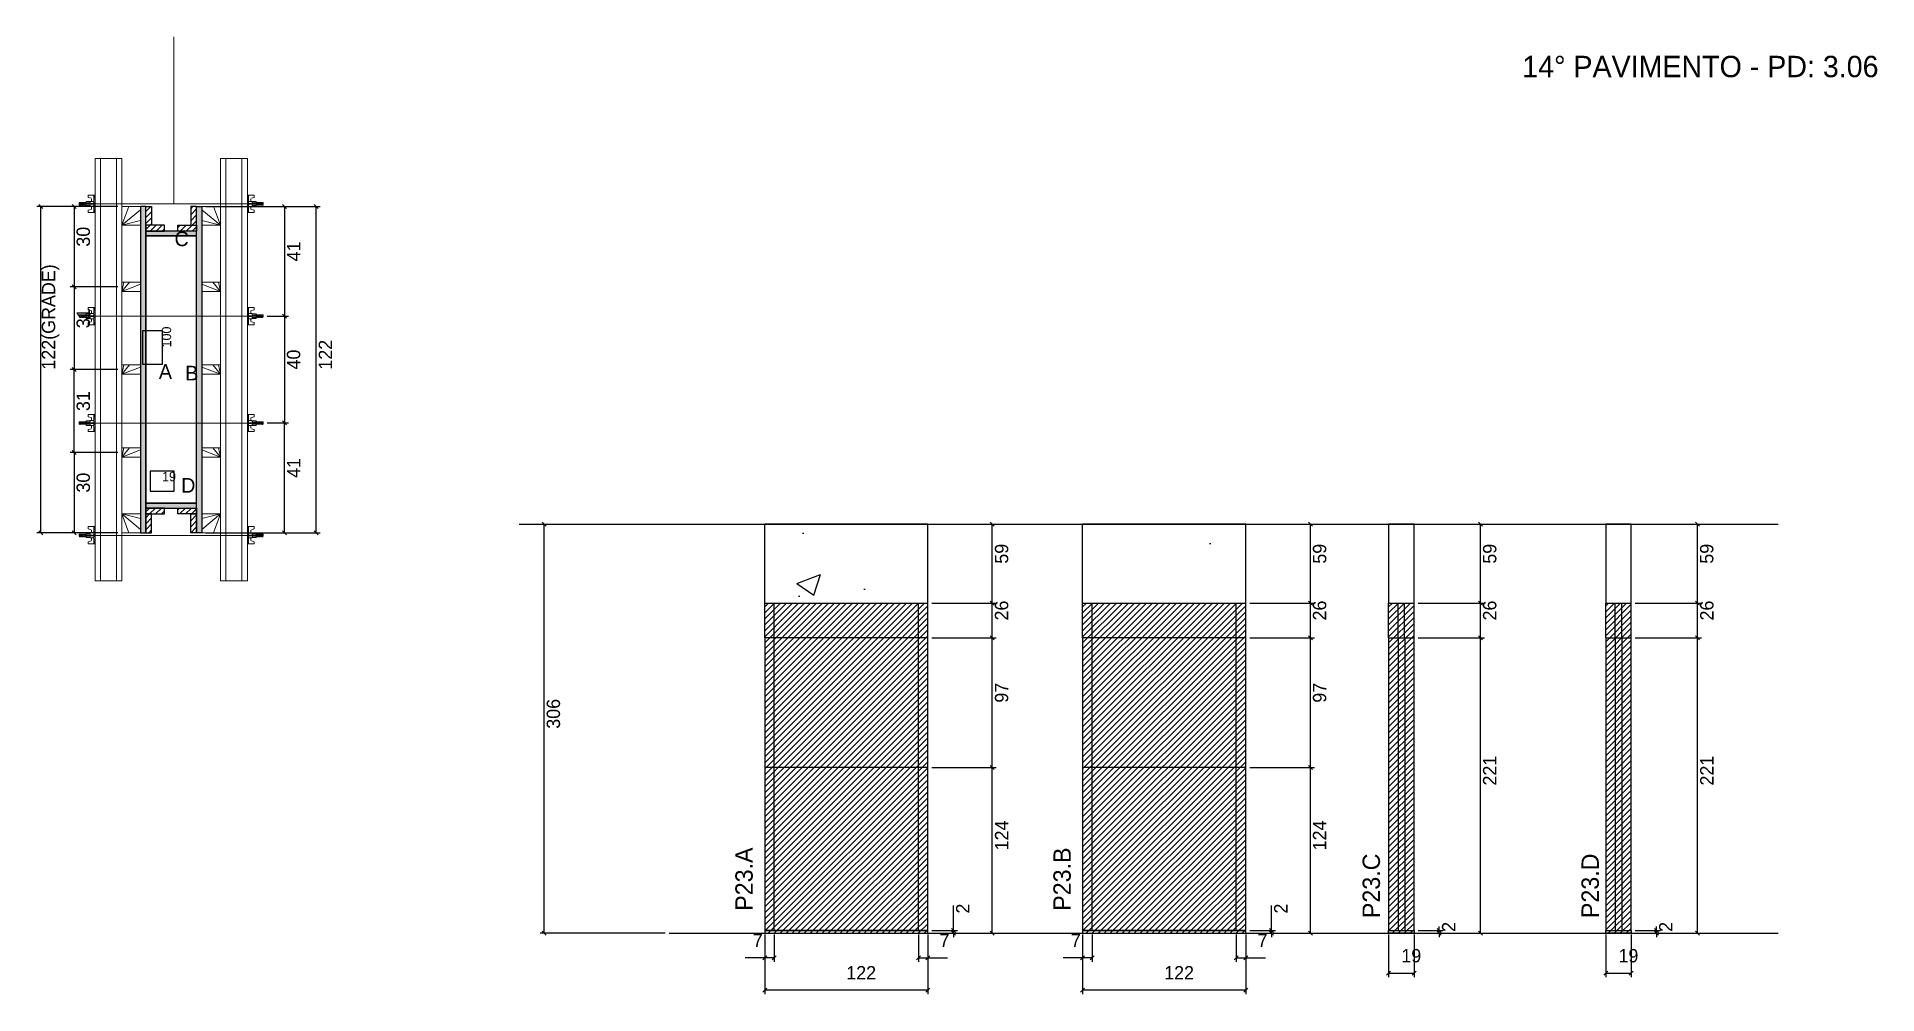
# Model space of a CAD drawing. Header units: metres. Extents: x 2558 to 3935, y 5093 to 5810.
import ezdxf

# ---------------------------------------------------------------- set-up
doc = ezdxf.new("R2010")
doc.units = ezdxf.units.M
for name, color, linetype in [('CHAPA', 7, 'Continuous'), ('COTA', 7, 'Continuous'), ('Hachura', 7, 'Continuous'), ('Madeira', 7, 'Continuous'), ('NIVEL 2° PAV.', 7, 'Continuous'), ('NOMENCLATURA', 7, 'Continuous'), ('Nível', 7, 'Continuous'), ('Painéis', 7, 'Continuous'), ('Perfil Metálico', 7, 'Continuous'), ('SARR_2.2x7', 7, 'Continuous'), ('SARRAFO', 7, 'Continuous'), ('Texto Seção', 7, 'Continuous'), ('TEXTO_GERAL', 7, 'Continuous')]:
    doc.layers.add(name, color=color, linetype=linetype)

msp = doc.modelspace()

# ---------------------------------------------------------------- texts
at = {"layer": 'COTA', "color": 241, "lineweight": 25}
for s, p in [('30', (2597.3, 5652.7)), ('41', (2754.8, 5641.7)), ('122(GRADE)', (2571.3, 5560.7)), ('31', (2597.3, 5591.7)), ('122', (2778.5, 5560.7)), ('40', (2754.7, 5560.8)), ('31', (2597.3, 5529.7)), ('30', (2597.3, 5468.7)), ('41', (2754.8, 5479.7))]:
    msp.add_text(s, height=10, rotation=90, dxfattribs=at).set_placement(p)
at = {"layer": 'COTA', "color": 1, "lineweight": 25}
msp.add_text('100', height=7, rotation=90, dxfattribs=at).set_placement((2658.1, 5577.3))
msp.add_text('19', height=7, dxfattribs=at).set_placement((2651.3, 5477.2))
at = {"layer": 'COTA', "color": 240, "lineweight": 25}
for s, p in [('59', (3284.5, 5415.5)), ('59', (3522.5, 5415.5)), ('59', (3649.8, 5415.5)), ('59', (3812.2, 5415.5)), ('97', (3284.5, 5311.5)), ('97', (3522.5, 5311.5)), ('221', (3649.8, 5249.5)), ('221', (3812.3, 5249.5)), ('124', (3284.6, 5201)), ('124', (3522.5, 5201)), ('2', (3255.5, 5153.7)), ('2', (3493.5, 5153.7)), ('2', (3619.1, 5140)), ('2', (3781.6, 5140))]:
    msp.add_text(s, height=10, rotation=90, dxfattribs=at).set_placement(p)
for s, p in [('7', (3093.4, 5128.6)), ('7', (3233.1, 5128.6)), ('7', (3331.4, 5128.6)), ('7', (3471.1, 5128.6)), ('19', (3578.7, 5117.2)), ('19', (3741.2, 5117.2)), ('122', (3163.3, 5104.4)), ('122', (3401.2, 5104.4))]:
    msp.add_text(s, height=10, dxfattribs=at).set_placement(p)
at = {"layer": 'NIVEL 2° PAV.', "color": 240, "lineweight": 25}
msp.add_text('306', height=10, rotation=90, dxfattribs=at).set_placement((2949.1, 5292))
at = {"layer": 'NOMENCLATURA', "color": 2, "lineweight": 25}
msp.add_text('14° PAVIMENTO - PD: 3.06', height=16, dxfattribs=at).set_placement((3669.2, 5779.5))
at = {"layer": 'Painéis', "color": 240, "lineweight": 25}
for p in [(3284.5, 5373), (3522.5, 5373), (3649.8, 5373), (3812.3, 5373)]:
    msp.add_text('26', height=10, rotation=90, dxfattribs=at).set_placement(p)
at = {"layer": 'Texto Seção', "color": 7, "lineweight": 15}
for s, p in [('P23.A', (3093.3, 5155.8)), ('P23.B', (3331.3, 5155.8)), ('P23.C', (3562.7, 5150.3)), ('P23.D', (3726.5, 5150.3))]:
    msp.add_text(s, height=13, rotation=90, dxfattribs=at).set_placement(p)
at = {"layer": 'TEXTO_GERAL', "color": 7, "lineweight": 25}
for s, p in [('C', (2660.6, 5653.1)), ('A', (2648.9, 5553.8)), ('B', (2668.6, 5552.6)), ('D', (2665.6, 5468.6))]:
    msp.add_text(s, height=11, dxfattribs=at).set_placement(p)

# ---------------------------------------------------------------- hatches: boundary and pattern name
at = {"layer": 'COTA'}
h = msp.add_hatch(dxfattribs=at)
h.set_pattern_fill('AR-CONC')
h.paths.add_polyline_path([(3102.3, 5445), (3102.3, 5386), (3224.3, 5386), (3224.3, 5445), (3102.3, 5445), (3102.3, 5445)])
h = msp.add_hatch(dxfattribs=at)
h.set_pattern_fill('AR-CONC')
h.paths.add_polyline_path([(3340.2, 5445), (3340.2, 5386), (3462.2, 5386), (3462.2, 5445), (3340.2, 5445)])
h = msp.add_hatch(dxfattribs=at)
h.set_pattern_fill('AR-CONC')
h.paths.add_polyline_path([(3588.2, 5386), (3588.2, 5445), (3569.2, 5445), (3569.2, 5386), (3588.2, 5386), (3588.2, 5386)])
h = msp.add_hatch(dxfattribs=at)
h.set_pattern_fill('AR-CONC')
h.paths.add_polyline_path([(3750.7, 5386), (3750.7, 5445), (3731.7, 5445), (3731.7, 5386), (3750.7, 5386), (3750.7, 5386)])
at = {"layer": 'Hachura'}
h = msp.add_hatch(color=7, dxfattribs=at)
h.dxf.hatch_style = 1
h.paths.add_polyline_path([(2639.1, 5682.7), (2635.1, 5682.7), (2635.1, 5438.7), (2639.1, 5438.7), (2639.1, 5682.7)])
h = msp.add_hatch(color=7, dxfattribs=at)
h.dxf.hatch_style = 1
h.paths.add_polyline_path([(2639.1, 5682.7), (2635.1, 5682.7), (2635.1, 5438.7), (2639.1, 5438.7), (2639.1, 5682.7)])
h = msp.add_hatch(dxfattribs=at)
h.set_pattern_fill('ANSI31')
h.paths.add_polyline_path([(2639.1, 5668.7), (2643.5, 5668.7), (2643.5, 5682.7), (2639.1, 5682.7), (2639.1, 5668.7)])
h = msp.add_hatch(dxfattribs=at)
h.set_pattern_fill('ANSI31')
h.paths.add_polyline_path([(2677.1, 5668.7), (2672.7, 5668.7), (2672.7, 5682.7), (2677.1, 5682.7), (2677.1, 5668.7)])
h = msp.add_hatch(color=7, dxfattribs=at)
h.dxf.hatch_style = 1
h.paths.add_polyline_path([(2677.1, 5682.7), (2681.1, 5682.7), (2681.1, 5438.7), (2677.1, 5438.7), (2677.1, 5682.7)])
h = msp.add_hatch(color=7, dxfattribs=at)
h.dxf.hatch_style = 1
h.paths.add_polyline_path([(2677.1, 5682.7), (2681.1, 5682.7), (2681.1, 5438.7), (2677.1, 5438.7), (2677.1, 5682.7)])
h = msp.add_hatch(dxfattribs=at)
h.set_pattern_fill('ANSI31')
h.paths.add_polyline_path([(2639.1, 5664.3), (2639.1, 5668.7), (2653.1, 5668.7), (2653.1, 5664.3), (2639.1, 5664.3)])
h = msp.add_hatch(color=7, dxfattribs=at)
h.dxf.hatch_style = 1
h.paths.add_polyline_path([(2677.1, 5660.7), (2677.1, 5664.3), (2639.1, 5664.3), (2639.1, 5660.7), (2677.1, 5660.7)])
h = msp.add_hatch(color=7, dxfattribs=at)
h.dxf.hatch_style = 1
h.paths.add_polyline_path([(2677.1, 5660.7), (2677.1, 5664.3), (2639.1, 5664.3), (2639.1, 5660.7), (2677.1, 5660.7)])
h = msp.add_hatch(dxfattribs=at)
h.set_pattern_fill('ANSI31')
h.paths.add_polyline_path([(2677.1, 5664.3), (2677.1, 5668.7), (2663.1, 5668.7), (2663.1, 5664.3), (2677.1, 5664.3)])
h = msp.add_hatch(color=7, dxfattribs=at)
h.dxf.hatch_style = 1
h.paths.add_polyline_path([(2677.1, 5457.1), (2677.1, 5460.7), (2639.1, 5460.7), (2639.1, 5457.1), (2677.1, 5457.1)])
h = msp.add_hatch(color=7, dxfattribs=at)
h.dxf.hatch_style = 1
h.paths.add_polyline_path([(2677.1, 5457.1), (2677.1, 5460.7), (2639.1, 5460.7), (2639.1, 5457.1), (2677.1, 5457.1)])
h = msp.add_hatch(dxfattribs=at)
h.set_pattern_fill('ANSI31')
h.paths.add_polyline_path([(2639.1, 5452.7), (2639.1, 5457.1), (2653.1, 5457.1), (2653.1, 5452.7), (2639.1, 5452.7)])
h = msp.add_hatch(dxfattribs=at)
h.set_pattern_fill('ANSI31')
h.paths.add_polyline_path([(2677.1, 5452.7), (2677.1, 5457.1), (2663.1, 5457.1), (2663.1, 5452.7), (2677.1, 5452.7)])
h = msp.add_hatch(dxfattribs=at)
h.set_pattern_fill('ANSI31')
h.paths.add_polyline_path([(2639.1, 5452.7), (2643.5, 5452.7), (2643.5, 5438.7), (2639.1, 5438.7), (2639.1, 5452.7)])
h = msp.add_hatch(dxfattribs=at)
h.set_pattern_fill('ANSI31')
h.paths.add_polyline_path([(2677.1, 5452.7), (2672.7, 5452.7), (2672.7, 5438.7), (2677.1, 5438.7), (2677.1, 5452.7)])
h = msp.add_hatch(dxfattribs=at)
h.set_pattern_fill('ANSI31')
h.paths.add_polyline_path([(3224.3, 5386), (3102.3, 5386), (3102.3, 5139), (3224.3, 5139), (3224.3, 5386)])
h = msp.add_hatch(dxfattribs=at)
h.set_pattern_fill('ANSI31')
h.paths.add_polyline_path([(3462.2, 5386), (3340.2, 5386), (3340.2, 5139), (3462.2, 5139), (3462.2, 5386)])
h = msp.add_hatch(dxfattribs=at)
h.set_pattern_fill('ANSI31')
h.paths.add_polyline_path([(3588.2, 5386), (3569.2, 5386), (3569.2, 5139), (3588.2, 5139), (3588.2, 5386)])
h = msp.add_hatch(dxfattribs=at)
h.set_pattern_fill('ANSI31')
h.paths.add_polyline_path([(3750.7, 5386), (3731.7, 5386), (3731.7, 5139), (3750.7, 5139), (3750.7, 5386)])

# ---------------------------------------------------------------- linework, layer by layer
at = {"layer": 'CHAPA', "color": 1, "lineweight": 25}
for points in [[(2639.1, 5682.7), (2635.1, 5682.7), (2635.1, 5438.7), (2639.1, 5438.7)], [(2639.1, 5682.7), (2635.1, 5682.7), (2635.1, 5438.7), (2639.1, 5438.7)], [(2677.1, 5682.7), (2681.1, 5682.7), (2681.1, 5438.7), (2677.1, 5438.7)], [(2677.1, 5682.7), (2681.1, 5682.7), (2681.1, 5438.7), (2677.1, 5438.7)], [(2677.1, 5660.7), (2677.1, 5664.3), (2639.1, 5664.3), (2639.1, 5660.7)], [(2677.1, 5660.7), (2677.1, 5664.3), (2639.1, 5664.3), (2639.1, 5660.7)], [(2677.1, 5457.1), (2677.1, 5460.7), (2639.1, 5460.7), (2639.1, 5457.1)], [(2677.1, 5457.1), (2677.1, 5460.7), (2639.1, 5460.7), (2639.1, 5457.1)]]:
    msp.add_lwpolyline(points, close=True, dxfattribs=at)
at = {"layer": 'COTA', "color": 241, "lineweight": 25}
for p, q in [((2618.1, 5682.7), (2557.6, 5682.7)), ((2560.6, 5438.7), (2560.6, 5682.7)), ((2618.1, 5682.7), (2582.5, 5682.7)), ((2585.5, 5682.7), (2585.5, 5622.7)), ((2684.1, 5682.7), (2769.5, 5682.7)), ((2718.1, 5682.7), (2745.8, 5682.7)), ((2742.8, 5682.7), (2742.8, 5600.8)), ((2766.5, 5438.7), (2766.5, 5682.7)), ((2618.1, 5622.7), (2582.5, 5622.7)), ((2618.1, 5622.7), (2582.5, 5622.7)), ((2585.5, 5622.7), (2585.5, 5560.7)), ((2729.9, 5600.8), (2745.8, 5600.8)), ((2729.9, 5600.8), (2745.8, 5600.8)), ((2742.8, 5600.8), (2742.8, 5520.8)), ((2618.1, 5560.7), (2582.5, 5560.7)), ((2618.1, 5560.7), (2582.5, 5560.7)), ((2585.5, 5498.7), (2585.5, 5560.7)), ((2729.9, 5520.8), (2745.8, 5520.8)), ((2729.9, 5520.8), (2745.8, 5520.8)), ((2742.8, 5438.7), (2742.8, 5520.8)), ((2618.1, 5498.7), (2582.5, 5498.7)), ((2618.1, 5498.7), (2582.5, 5498.7)), ((2585.5, 5498.7), (2585.5, 5438.7)), ((3102.3, 5386), (3102.3, 5445)), ((3224.3, 5445), (3102.3, 5445)), ((3224.3, 5386), (3224.3, 5445)), ((3462.2, 5445), (3340.2, 5445)), ((3340.2, 5386), (3340.2, 5445)), ((3462.2, 5386), (3462.2, 5445)), ((2618.1, 5438.7), (2557.6, 5438.7)), ((2618.1, 5438.7), (2582.5, 5438.7)), ((2684.1, 5438.7), (2769.5, 5438.7)), ((2718.1, 5438.7), (2745.8, 5438.7))]:
    msp.add_line(p, q, dxfattribs=at)
at = {"layer": 'COTA', "color": 0, "lineweight": 25}
for p, q in [((2562.1, 5681.2), (2559.1, 5684.2)), ((2587, 5681.2), (2584, 5684.2)), ((2744.3, 5681.2), (2741.3, 5684.2)), ((2768, 5681.2), (2765, 5684.2)), ((2584, 5624.2), (2587, 5621.2)), ((2587, 5621.2), (2584, 5624.2)), ((2741.3, 5602.3), (2744.3, 5599.3)), ((2744.3, 5599.3), (2741.3, 5602.3)), ((2584, 5562.2), (2587, 5559.2)), ((2587, 5559.2), (2584, 5562.2)), ((2744.3, 5519.3), (2741.3, 5522.3)), ((2741.3, 5522.3), (2744.3, 5519.3)), ((2587, 5497.2), (2584, 5500.2)), ((2584, 5500.2), (2587, 5497.2)), ((2559.1, 5440.2), (2562.1, 5437.2)), ((2584, 5440.2), (2587, 5437.2)), ((2741.3, 5440.2), (2744.3, 5437.2)), ((2765, 5440.2), (2768, 5437.2)), ((3274.1, 5443.5), (3271.1, 5446.5)), ((3512.1, 5443.5), (3509.1, 5446.5)), ((3639.4, 5443.5), (3636.4, 5446.5)), ((3801.9, 5443.5), (3798.9, 5446.5)), ((3271.1, 5387.5), (3274.1, 5384.5)), ((3509.1, 5387.5), (3512.1, 5384.5)), ((3636.4, 5387.5), (3639.4, 5384.5)), ((3798.9, 5387.5), (3801.9, 5384.5)), ((3274.1, 5358.5), (3271.1, 5361.5)), ((3512.1, 5358.5), (3509.1, 5361.5)), ((3639.4, 5358.5), (3636.4, 5361.5)), ((3801.9, 5358.5), (3798.9, 5361.5)), ((3274.1, 5261.5), (3271.1, 5264.5)), ((3271.1, 5264.5), (3274.1, 5261.5)), ((3512.1, 5261.5), (3509.1, 5264.5)), ((3509.1, 5264.5), (3512.1, 5261.5)), ((3242, 5142.5), (3245, 5139.5)), ((3245, 5137.5), (3242, 5140.5)), ((3271.1, 5140.5), (3274.1, 5137.5)), ((3480, 5142.5), (3483, 5139.5)), ((3483, 5137.5), (3480, 5140.5)), ((3509.1, 5140.5), (3512.1, 5137.5)), ((3605.6, 5142.5), (3608.6, 5139.5)), ((3608.6, 5137.5), (3605.6, 5140.5)), ((3636.4, 5140.5), (3639.4, 5137.5)), ((3768.1, 5142.5), (3771.1, 5139.5)), ((3771.1, 5137.5), (3768.1, 5140.5)), ((3798.9, 5140.5), (3801.9, 5137.5)), ((3103.8, 5122), (3100.8, 5119)), ((3107.8, 5119), (3110.8, 5122)), ((3218.8, 5122), (3215.8, 5119)), ((3222.8, 5119), (3225.8, 5122)), ((3341.7, 5122), (3338.7, 5119)), ((3345.7, 5119), (3348.7, 5122)), ((3456.7, 5122), (3453.7, 5119)), ((3460.7, 5119), (3463.7, 5122)), ((3570.7, 5110.6), (3567.7, 5107.6)), ((3586.7, 5107.6), (3589.7, 5110.6)), ((3733.2, 5110.6), (3730.2, 5107.6)), ((3749.2, 5107.6), (3752.2, 5110.6)), ((3103.8, 5097.9), (3100.8, 5094.9)), ((3222.8, 5094.9), (3225.8, 5097.9)), ((3341.7, 5097.9), (3338.7, 5094.9)), ((3460.7, 5094.9), (3463.7, 5097.9))]:
    msp.add_line(p, q, dxfattribs=at)
at = {"layer": 'COTA', "color": 180, "lineweight": 25}
for p, q in [((2651.6, 5589.8), (2636.6, 5589.8)), ((2636.6, 5589.8), (2636.6, 5564.8)), ((2651.6, 5564.8), (2651.6, 5589.8)), ((2636.6, 5564.8), (2651.6, 5564.8)), ((2660.3, 5484.7), (2642.3, 5484.7)), ((2642.3, 5484.7), (2642.3, 5469.7)), ((2660.3, 5469.7), (2660.3, 5484.7)), ((2642.3, 5469.7), (2660.3, 5469.7))]:
    msp.add_line(p, q, dxfattribs=at)
at = {"layer": 'COTA', "color": 4, "lineweight": 25}
for p, q in [((3227.3, 5445), (3275.6, 5445)), ((3272.6, 5386), (3272.6, 5445)), ((3465.2, 5445), (3513.6, 5445)), ((3510.6, 5386), (3510.6, 5445)), ((3591.2, 5445), (3640.9, 5445)), ((3637.9, 5386), (3637.9, 5445)), ((3753.7, 5445), (3803.4, 5445)), ((3800.4, 5386), (3800.4, 5445)), ((3227.3, 5386), (3275.6, 5386)), ((3465.2, 5386), (3513.6, 5386)), ((3591.2, 5386), (3640.9, 5386)), ((3753.7, 5386), (3803.4, 5386)), ((3227.3, 5360), (3275.6, 5360)), ((3272.6, 5263), (3272.6, 5360)), ((3465.2, 5360), (3513.6, 5360)), ((3510.6, 5263), (3510.6, 5360)), ((3591.2, 5360), (3640.9, 5360)), ((3637.9, 5139), (3637.9, 5360)), ((3753.7, 5360), (3803.4, 5360)), ((3800.4, 5139), (3800.4, 5360)), ((3227.3, 5263), (3275.6, 5263)), ((3265.1, 5263), (3275.6, 5263)), ((3272.6, 5139), (3272.6, 5263)), ((3465.2, 5263), (3513.6, 5263)), ((3503.1, 5263), (3513.6, 5263)), ((3510.6, 5139), (3510.6, 5263)), ((3243.5, 5141), (3243.5, 5159.8)), ((3481.5, 5141), (3481.5, 5159.8)), ((3102.3, 5138), (3102.3, 5093.4)), ((3109.3, 5138), (3109.3, 5117.5)), ((3217.3, 5138), (3217.3, 5117.5)), ((3224.3, 5138), (3224.3, 5093.4)), ((3227.3, 5141), (3246.5, 5141)), ((3227.3, 5139), (3246.5, 5139)), ((3227.3, 5139), (3275.6, 5139)), ((3243.5, 5139), (3243.5, 5141)), ((3243.5, 5139), (3243.5, 5136)), ((3340.2, 5138), (3340.2, 5093.4)), ((3347.2, 5138), (3347.2, 5117.5)), ((3455.2, 5138), (3455.2, 5117.5)), ((3462.2, 5138), (3462.2, 5093.4)), ((3465.2, 5141), (3484.5, 5141)), ((3465.2, 5139), (3484.5, 5139)), ((3465.2, 5139), (3513.6, 5139)), ((3481.5, 5139), (3481.5, 5141)), ((3481.5, 5139), (3481.5, 5136)), ((3569.2, 5138), (3569.2, 5106.1)), ((3588.2, 5138), (3588.2, 5106.1)), ((3591.2, 5141), (3610.1, 5141)), ((3591.2, 5139), (3610.1, 5139)), ((3591.2, 5139), (3640.9, 5139)), ((3607.1, 5141), (3607.1, 5144)), ((3607.1, 5139), (3607.1, 5141)), ((3607.1, 5139), (3607.1, 5136)), ((3731.7, 5138), (3731.7, 5106.1)), ((3750.7, 5138), (3750.7, 5106.1)), ((3753.7, 5141), (3772.6, 5141)), ((3753.7, 5139), (3772.6, 5139)), ((3753.7, 5139), (3803.4, 5139)), ((3769.6, 5141), (3769.6, 5144)), ((3769.6, 5139), (3769.6, 5141)), ((3769.6, 5139), (3769.6, 5136)), ((3102.3, 5136), (3102.3, 5117.5)), ((3224.3, 5136), (3224.3, 5117.5)), ((3340.2, 5136), (3340.2, 5117.5)), ((3462.2, 5136), (3462.2, 5117.5)), ((3102.3, 5120.5), (3087.6, 5120.5)), ((3109.3, 5120.5), (3102.3, 5120.5)), ((3217.3, 5120.5), (3224.3, 5120.5)), ((3224.3, 5120.5), (3239, 5120.5)), ((3340.2, 5120.5), (3325.5, 5120.5)), ((3347.2, 5120.5), (3340.2, 5120.5)), ((3455.2, 5120.5), (3462.2, 5120.5)), ((3462.2, 5120.5), (3477, 5120.5)), ((3224.3, 5096.4), (3102.3, 5096.4)), ((3462.2, 5096.4), (3340.2, 5096.4)), ((3569.2, 5109.1), (3588.2, 5109.1)), ((3731.7, 5109.1), (3750.7, 5109.1))]:
    msp.add_line(p, q, dxfattribs=at)
at = {"layer": 'COTA', "color": 241, "lineweight": 25}
for points in [[(3588.2, 5386), (3588.2, 5445), (3569.2, 5445), (3569.2, 5386)], [(3750.7, 5386), (3750.7, 5445), (3731.7, 5445), (3731.7, 5386)]]:
    msp.add_lwpolyline(points, dxfattribs=at)
at = {"layer": 'Hachura', "color": 0, "lineweight": 9}
for p, q in [((2601.1, 5691.2), (2596, 5691.2)), ((2596, 5691.2), (2596, 5689.5)), ((2596, 5689.5), (2598.2, 5688.9)), ((2598.4, 5688.6), (2598.4, 5686.6)), ((2600.2, 5691.2), (2600.2, 5678.3)), ((2600.2, 5691.2), (2600.2, 5686)), ((2600.2, 5691), (2601.1, 5691)), ((2600.2, 5690.8), (2601.1, 5690.8)), ((2600.2, 5690.5), (2601.1, 5690.5)), ((2600.2, 5690), (2601.1, 5690)), ((2600.2, 5689.2), (2601.1, 5689.2)), ((2601.1, 5678.3), (2601.1, 5691.2)), ((2715.1, 5678.3), (2715.1, 5691.2)), ((2715.1, 5691.2), (2720.2, 5691.2)), ((2716, 5691), (2715.1, 5691)), ((2716, 5690.8), (2715.1, 5690.8)), ((2716, 5690.5), (2715.1, 5690.5)), ((2716, 5690), (2715.1, 5690)), ((2716, 5689.2), (2715.1, 5689.2)), ((2716, 5691.2), (2716, 5678.3)), ((2716, 5691.2), (2716, 5686)), ((2717.8, 5688.6), (2717.8, 5686.6)), ((2720.3, 5689.5), (2718.1, 5688.9)), ((2720.3, 5691.2), (2720.3, 5689.5)), ((2589.6, 5685.7), (2589.3, 5685.4)), ((2589.3, 5685.4), (2589.3, 5684.1)), ((2589.6, 5683.8), (2589.3, 5684.1)), ((2590, 5685.7), (2589.6, 5685.7)), ((2589.6, 5683.8), (2589.6, 5685.7)), ((2590.3, 5683.8), (2589.6, 5685.1)), ((2590.2, 5683.7), (2589.6, 5684.8)), ((2589.6, 5684.3), (2590, 5683.7)), ((2589.6, 5684.1), (2589.8, 5683.8)), ((2590, 5685.8), (2591.1, 5683.7)), ((2590, 5685.7), (2590.9, 5683.8)), ((2590, 5685.7), (2590.9, 5683.8)), ((2591.4, 5683.7), (2590.3, 5685.9)), ((2590.3, 5683.8), (2590.9, 5683.8)), ((2591.1, 5685.7), (2590.5, 5685.7)), ((2591.4, 5683.8), (2590.5, 5685.7)), ((2591.1, 5685.7), (2592.1, 5683.8)), ((2591.2, 5685.8), (2592.3, 5683.7)), ((2592.5, 5683.7), (2591.4, 5685.9)), ((2592.1, 5683.8), (2591.4, 5683.8)), ((2592.3, 5685.7), (2591.6, 5685.7)), ((2592.6, 5683.8), (2591.6, 5685.7)), ((2591.8, 5685.7), (2591.6, 5685.7)), ((2592.3, 5685.7), (2593.2, 5683.8)), ((2592.4, 5685.8), (2593.5, 5683.7)), ((2593.7, 5683.7), (2592.6, 5685.9)), ((2592.8, 5683.8), (2592.6, 5683.8)), ((2593.4, 5685.7), (2592.8, 5685.7)), ((2593.8, 5683.8), (2592.8, 5685.7)), ((2592.8, 5683.8), (2593.2, 5683.8)), ((2593.4, 5685.7), (2594.4, 5683.8)), ((2594.4, 5684.6), (2593.8, 5685.9)), ((2593.8, 5683.8), (2594.4, 5683.8)), ((2594.4, 5684.8), (2594, 5685.7)), ((2594.4, 5685.7), (2594, 5685.7)), ((2594.4, 5683), (2594.4, 5686.4)), ((2594.4, 5686.4), (2597.6, 5686.4)), ((2594.4, 5685.4), (2597.6, 5685.4)), ((2594.4, 5683.8), (2597.6, 5683.8)), ((2597.6, 5683), (2594.4, 5683)), ((2594.5, 5683), (2594.5, 5686.4)), ((2596, 5679.9), (2598.2, 5680.5)), ((2596, 5678.3), (2596, 5679.9)), ((2600.2, 5678.3), (2596, 5678.3)), ((2597.6, 5686.6), (2597.6, 5682.8)), ((2600.2, 5686.6), (2597.6, 5686.6)), ((2597.6, 5682.8), (2597.6, 5683)), ((2597.6, 5682.8), (2597.6, 5683)), ((2597.6, 5682.8), (2600.2, 5682.8)), ((2600.2, 5685), (2598.2, 5685)), ((2598.2, 5684.5), (2600.2, 5684.5)), ((2598.4, 5680.8), (2598.4, 5682.8)), ((2600.2, 5687.8), (2601.1, 5687.8)), ((2600.2, 5684.7), (2600.2, 5686.6)), ((2600.2, 5686), (2600.2, 5685.4)), ((2600.2, 5684.7), (2601.1, 5684.7)), ((2600.2, 5681.7), (2601.1, 5681.7)), ((2600.2, 5680.3), (2601.1, 5680.3)), ((2600.2, 5679.4), (2601.1, 5679.4)), ((2600.2, 5679), (2601.1, 5679)), ((2600.2, 5678.6), (2601.1, 5678.6)), ((2600.2, 5678.4), (2601.1, 5678.4)), ((2600.2, 5678.3), (2601.1, 5678.3)), ((2600.5, 5685.7), (2600.3, 5685.7)), ((2600.3, 5683.7), (2600.8, 5683.7)), ((2601, 5685.7), (2600.5, 5685.7)), ((2601.1, 5679.2), (2601.1, 5687)), ((2716, 5687.8), (2715.1, 5687.8)), ((2715.1, 5679.2), (2715.1, 5687)), ((2716, 5684.7), (2715.1, 5684.7)), ((2716, 5681.7), (2715.1, 5681.7)), ((2716, 5680.3), (2715.1, 5680.3)), ((2716, 5679.4), (2715.1, 5679.4)), ((2716, 5679), (2715.1, 5679)), ((2716, 5678.6), (2715.1, 5678.6)), ((2716, 5678.4), (2715.1, 5678.4)), ((2716, 5678.3), (2715.1, 5678.3)), ((2715.3, 5685.7), (2715.7, 5685.7)), ((2715.9, 5683.7), (2715.5, 5683.7)), ((2715.7, 5685.7), (2715.9, 5685.7)), ((2716, 5684.7), (2716, 5686.6)), ((2716, 5686.6), (2718.6, 5686.6)), ((2716, 5686), (2716, 5685.4)), ((2716, 5685), (2718, 5685)), ((2718, 5684.5), (2716, 5684.5)), ((2718.6, 5682.8), (2716, 5682.8)), ((2716, 5678.3), (2720.3, 5678.3)), ((2717.8, 5680.8), (2717.8, 5682.8)), ((2720.3, 5679.9), (2718.1, 5680.5)), ((2718.6, 5686.6), (2718.6, 5682.8)), ((2721.8, 5686.4), (2718.6, 5686.4)), ((2721.8, 5685.4), (2718.6, 5685.4)), ((2721.8, 5683.8), (2718.6, 5683.8)), ((2718.6, 5683), (2721.8, 5683)), ((2718.6, 5682.8), (2718.6, 5683)), ((2718.6, 5682.8), (2718.6, 5683)), ((2720.3, 5678.3), (2720.3, 5679.9)), ((2721.8, 5683), (2721.8, 5686.4)), ((2721.8, 5683), (2721.8, 5686.4)), ((2721.8, 5684.6), (2722.5, 5685.9)), ((2722.8, 5685.7), (2721.8, 5683.8)), ((2721.8, 5684.8), (2722.3, 5685.7)), ((2721.8, 5685.7), (2722.3, 5685.7)), ((2722.5, 5683.8), (2721.8, 5683.8)), ((2722.5, 5683.7), (2723.6, 5685.9)), ((2722.5, 5683.8), (2723.4, 5685.7)), ((2723.9, 5685.8), (2722.8, 5683.7)), ((2722.8, 5685.7), (2723.4, 5685.7)), ((2723.9, 5685.7), (2723, 5683.8)), ((2723.4, 5683.8), (2723, 5683.8)), ((2723.4, 5683.8), (2723.6, 5683.8)), ((2723.6, 5683.8), (2724.6, 5685.7)), ((2723.7, 5683.7), (2724.8, 5685.9)), ((2725, 5685.8), (2723.9, 5683.7)), ((2723.9, 5685.7), (2724.6, 5685.7)), ((2725.1, 5685.7), (2724.1, 5683.8)), ((2724.1, 5683.8), (2724.8, 5683.8)), ((2724.4, 5685.7), (2724.6, 5685.7)), ((2724.8, 5683.8), (2725.8, 5685.7)), ((2724.9, 5683.7), (2725.9, 5685.9)), ((2726.2, 5685.8), (2725.1, 5683.7)), ((2725.1, 5685.7), (2725.8, 5685.7)), ((2726.3, 5685.7), (2725.3, 5683.8)), ((2726.3, 5685.7), (2725.3, 5683.8)), ((2725.9, 5683.8), (2725.3, 5683.8)), ((2725.9, 5683.8), (2726.6, 5685.1)), ((2726, 5683.7), (2726.6, 5684.8)), ((2726.3, 5685.7), (2726.6, 5685.7)), ((2726.6, 5684.3), (2726.3, 5683.7)), ((2726.6, 5684.1), (2726.5, 5683.8)), ((2726.6, 5685.7), (2726.9, 5685.4)), ((2726.6, 5683.8), (2726.6, 5685.7)), ((2726.6, 5683.8), (2726.9, 5684.1)), ((2726.9, 5685.4), (2726.9, 5684.1)), ((2601.1, 5607.2), (2596, 5607.2)), ((2596, 5607.2), (2596, 5605.5)), ((2596, 5605.5), (2598.2, 5604.9)), ((2600.2, 5607.2), (2600.2, 5594.3)), ((2600.2, 5607.2), (2600.2, 5602)), ((2600.2, 5607), (2601.1, 5607)), ((2600.2, 5606.8), (2601.1, 5606.8)), ((2600.2, 5606.5), (2601.1, 5606.5)), ((2600.2, 5606), (2601.1, 5606)), ((2601.1, 5594.3), (2601.1, 5607.2)), ((2715.1, 5594.3), (2715.1, 5607.2)), ((2715.1, 5607.2), (2720.2, 5607.2)), ((2716, 5607), (2715.1, 5607)), ((2716, 5606.8), (2715.1, 5606.8)), ((2716, 5606.5), (2715.1, 5606.5)), ((2716, 5606), (2715.1, 5606)), ((2716, 5607.2), (2716, 5594.3)), ((2716, 5607.2), (2716, 5602)), ((2720.3, 5605.5), (2718.1, 5604.9)), ((2720.3, 5607.2), (2720.3, 5605.5)), ((2589.6, 5601.7), (2589.3, 5601.4)), ((2589.3, 5601.4), (2589.3, 5600.1)), ((2589.6, 5599.8), (2589.3, 5600.1)), ((2590, 5601.7), (2589.6, 5601.7)), ((2589.6, 5599.8), (2589.6, 5601.7)), ((2590.3, 5599.8), (2589.6, 5601.1)), ((2590.2, 5599.7), (2589.6, 5600.8)), ((2589.6, 5600.3), (2590, 5599.7)), ((2589.6, 5600.1), (2589.8, 5599.8)), ((2590, 5601.8), (2591.1, 5599.7)), ((2590, 5601.7), (2590.9, 5599.8)), ((2590, 5601.7), (2590.9, 5599.8)), ((2591.4, 5599.7), (2590.3, 5601.9)), ((2590.3, 5599.8), (2590.9, 5599.8)), ((2591.1, 5601.7), (2590.5, 5601.7)), ((2591.4, 5599.8), (2590.5, 5601.7)), ((2591.1, 5601.7), (2592.1, 5599.8)), ((2591.2, 5601.8), (2592.3, 5599.7)), ((2592.5, 5599.7), (2591.4, 5601.9)), ((2592.1, 5599.8), (2591.4, 5599.8)), ((2592.3, 5601.7), (2591.6, 5601.7)), ((2592.6, 5599.8), (2591.6, 5601.7)), ((2591.8, 5601.7), (2591.6, 5601.7)), ((2592.3, 5601.7), (2593.2, 5599.8)), ((2592.4, 5601.8), (2593.5, 5599.7)), ((2593.7, 5599.7), (2592.6, 5601.9)), ((2592.8, 5599.8), (2592.6, 5599.8)), ((2593.4, 5601.7), (2592.8, 5601.7)), ((2593.8, 5599.8), (2592.8, 5601.7)), ((2592.8, 5599.8), (2593.2, 5599.8)), ((2593.4, 5601.7), (2594.4, 5599.8)), ((2594.4, 5600.6), (2593.8, 5601.9)), ((2593.8, 5599.8), (2594.4, 5599.8)), ((2594.4, 5600.8), (2594, 5601.7)), ((2594.4, 5601.7), (2594, 5601.7)), ((2594.4, 5599), (2594.4, 5602.4)), ((2594.4, 5602.4), (2597.6, 5602.4)), ((2594.4, 5601.4), (2597.6, 5601.4)), ((2594.4, 5599.8), (2597.6, 5599.8)), ((2597.6, 5599), (2594.4, 5599)), ((2594.5, 5599), (2594.5, 5602.4)), ((2596, 5595.9), (2598.2, 5596.5)), ((2596, 5594.3), (2596, 5595.9)), ((2600.2, 5594.3), (2596, 5594.3)), ((2597.6, 5602.6), (2597.6, 5598.8)), ((2600.2, 5602.6), (2597.6, 5602.6)), ((2597.6, 5598.8), (2597.6, 5599)), ((2597.6, 5598.8), (2597.6, 5599)), ((2597.6, 5598.8), (2600.2, 5598.8)), ((2600.2, 5601), (2598.2, 5601)), ((2598.2, 5600.5), (2600.2, 5600.5)), ((2598.4, 5604.6), (2598.4, 5602.6)), ((2598.4, 5596.8), (2598.4, 5598.8)), ((2600.2, 5605.2), (2601.1, 5605.2)), ((2600.2, 5603.8), (2601.1, 5603.8)), ((2600.2, 5600.7), (2600.2, 5602.6)), ((2600.2, 5602), (2600.2, 5601.4)), ((2600.2, 5600.7), (2601.1, 5600.7)), ((2600.2, 5597.7), (2601.1, 5597.7)), ((2600.2, 5596.3), (2601.1, 5596.3)), ((2600.2, 5595.4), (2601.1, 5595.4)), ((2600.2, 5595), (2601.1, 5595)), ((2600.2, 5594.6), (2601.1, 5594.6)), ((2600.2, 5594.4), (2601.1, 5594.4)), ((2600.2, 5594.3), (2601.1, 5594.3)), ((2600.5, 5601.7), (2600.3, 5601.7)), ((2600.3, 5599.7), (2600.8, 5599.7)), ((2601, 5601.7), (2600.5, 5601.7)), ((2601.1, 5595.2), (2601.1, 5603)), ((2716, 5605.2), (2715.1, 5605.2)), ((2716, 5603.8), (2715.1, 5603.8)), ((2715.1, 5595.2), (2715.1, 5603)), ((2716, 5600.7), (2715.1, 5600.7)), ((2716, 5597.7), (2715.1, 5597.7)), ((2716, 5596.3), (2715.1, 5596.3)), ((2716, 5595.4), (2715.1, 5595.4)), ((2716, 5595), (2715.1, 5595)), ((2716, 5594.6), (2715.1, 5594.6)), ((2716, 5594.4), (2715.1, 5594.4)), ((2716, 5594.3), (2715.1, 5594.3)), ((2715.3, 5601.7), (2715.7, 5601.7)), ((2715.9, 5599.7), (2715.5, 5599.7)), ((2715.7, 5601.7), (2715.9, 5601.7)), ((2716, 5600.7), (2716, 5602.6)), ((2716, 5602.6), (2718.6, 5602.6)), ((2716, 5602), (2716, 5601.4)), ((2716, 5601), (2718, 5601)), ((2718, 5600.5), (2716, 5600.5)), ((2718.6, 5598.8), (2716, 5598.8)), ((2716, 5594.3), (2720.3, 5594.3)), ((2717.8, 5604.6), (2717.8, 5602.6)), ((2717.8, 5596.8), (2717.8, 5598.8)), ((2720.3, 5595.9), (2718.1, 5596.5)), ((2718.6, 5602.6), (2718.6, 5598.8)), ((2721.8, 5602.4), (2718.6, 5602.4)), ((2721.8, 5601.4), (2718.6, 5601.4)), ((2721.8, 5599.8), (2718.6, 5599.8)), ((2718.6, 5599), (2721.8, 5599)), ((2718.6, 5598.8), (2718.6, 5599)), ((2718.6, 5598.8), (2718.6, 5599)), ((2720.3, 5594.3), (2720.3, 5595.9)), ((2721.8, 5599), (2721.8, 5602.4)), ((2721.8, 5599), (2721.8, 5602.4)), ((2721.8, 5600.6), (2722.5, 5601.9)), ((2722.8, 5601.7), (2721.8, 5599.8)), ((2721.8, 5600.8), (2722.3, 5601.7)), ((2721.8, 5601.7), (2722.3, 5601.7)), ((2722.5, 5599.8), (2721.8, 5599.8)), ((2722.5, 5599.7), (2723.6, 5601.9)), ((2722.5, 5599.8), (2723.4, 5601.7)), ((2723.9, 5601.8), (2722.8, 5599.7)), ((2722.8, 5601.7), (2723.4, 5601.7)), ((2723.9, 5601.7), (2723, 5599.8)), ((2723.4, 5599.8), (2723, 5599.8)), ((2723.4, 5599.8), (2723.6, 5599.8)), ((2723.6, 5599.8), (2724.6, 5601.7)), ((2723.7, 5599.7), (2724.8, 5601.9)), ((2725, 5601.8), (2723.9, 5599.7)), ((2723.9, 5601.7), (2724.6, 5601.7)), ((2725.1, 5601.7), (2724.1, 5599.8)), ((2724.1, 5599.8), (2724.8, 5599.8)), ((2724.4, 5601.7), (2724.6, 5601.7)), ((2724.8, 5599.8), (2725.8, 5601.7)), ((2724.9, 5599.7), (2725.9, 5601.9)), ((2726.2, 5601.8), (2725.1, 5599.7)), ((2725.1, 5601.7), (2725.8, 5601.7)), ((2726.3, 5601.7), (2725.3, 5599.8)), ((2726.3, 5601.7), (2725.3, 5599.8)), ((2725.9, 5599.8), (2725.3, 5599.8)), ((2725.9, 5599.8), (2726.6, 5601.1)), ((2726, 5599.7), (2726.6, 5600.8)), ((2726.3, 5601.7), (2726.6, 5601.7)), ((2726.6, 5600.3), (2726.3, 5599.7)), ((2726.6, 5600.1), (2726.5, 5599.8)), ((2726.6, 5601.7), (2726.9, 5601.4)), ((2726.6, 5599.8), (2726.6, 5601.7)), ((2726.6, 5599.8), (2726.9, 5600.1)), ((2726.9, 5601.4), (2726.9, 5600.1)), ((2601.1, 5527.2), (2596, 5527.2)), ((2596, 5527.2), (2596, 5525.5)), ((2596, 5525.5), (2598.2, 5524.9)), ((2598.4, 5524.6), (2598.4, 5522.6)), ((2600.2, 5527.2), (2600.2, 5514.3)), ((2600.2, 5527.2), (2600.2, 5522)), ((2600.2, 5527), (2601.1, 5527)), ((2600.2, 5526.8), (2601.1, 5526.8)), ((2600.2, 5526.5), (2601.1, 5526.5)), ((2600.2, 5526), (2601.1, 5526)), ((2600.2, 5525.2), (2601.1, 5525.2)), ((2600.2, 5523.8), (2601.1, 5523.8)), ((2601.1, 5514.3), (2601.1, 5527.2)), ((2601.1, 5515.2), (2601.1, 5523)), ((2715.1, 5514.3), (2715.1, 5527.2)), ((2715.1, 5527.2), (2720.2, 5527.2)), ((2716, 5527), (2715.1, 5527)), ((2716, 5526.8), (2715.1, 5526.8)), ((2716, 5526.5), (2715.1, 5526.5)), ((2716, 5526), (2715.1, 5526)), ((2716, 5525.2), (2715.1, 5525.2)), ((2716, 5523.8), (2715.1, 5523.8)), ((2715.1, 5515.2), (2715.1, 5523)), ((2716, 5527.2), (2716, 5514.3)), ((2716, 5527.2), (2716, 5522)), ((2717.8, 5524.6), (2717.8, 5522.6)), ((2720.3, 5525.5), (2718.1, 5524.9)), ((2720.3, 5527.2), (2720.3, 5525.5)), ((2589.6, 5521.7), (2589.3, 5521.4)), ((2589.3, 5521.4), (2589.3, 5520.1)), ((2589.6, 5519.8), (2589.3, 5520.1)), ((2590, 5521.7), (2589.6, 5521.7)), ((2589.6, 5519.8), (2589.6, 5521.7)), ((2590.3, 5519.8), (2589.6, 5521.1)), ((2590.2, 5519.7), (2589.6, 5520.8)), ((2589.6, 5520.3), (2590, 5519.7)), ((2589.6, 5520.1), (2589.8, 5519.8)), ((2590, 5521.8), (2591.1, 5519.7)), ((2590, 5521.7), (2590.9, 5519.8)), ((2590, 5521.7), (2590.9, 5519.8)), ((2591.4, 5519.7), (2590.3, 5521.9)), ((2590.3, 5519.8), (2590.9, 5519.8)), ((2591.1, 5521.7), (2590.5, 5521.7)), ((2591.4, 5519.8), (2590.5, 5521.7)), ((2591.1, 5521.7), (2592.1, 5519.8)), ((2591.2, 5521.8), (2592.3, 5519.7)), ((2592.5, 5519.7), (2591.4, 5521.9)), ((2592.1, 5519.8), (2591.4, 5519.8)), ((2592.3, 5521.7), (2591.6, 5521.7)), ((2592.6, 5519.8), (2591.6, 5521.7)), ((2591.8, 5521.7), (2591.6, 5521.7)), ((2592.3, 5521.7), (2593.2, 5519.8)), ((2592.4, 5521.8), (2593.5, 5519.7)), ((2593.7, 5519.7), (2592.6, 5521.9)), ((2592.8, 5519.8), (2592.6, 5519.8)), ((2593.4, 5521.7), (2592.8, 5521.7)), ((2593.8, 5519.8), (2592.8, 5521.7)), ((2592.8, 5519.8), (2593.2, 5519.8)), ((2593.4, 5521.7), (2594.4, 5519.8)), ((2594.4, 5520.6), (2593.8, 5521.9)), ((2593.8, 5519.8), (2594.4, 5519.8)), ((2594.4, 5520.8), (2594, 5521.7)), ((2594.4, 5521.7), (2594, 5521.7)), ((2594.4, 5519), (2594.4, 5522.4)), ((2594.4, 5522.4), (2597.6, 5522.4)), ((2594.4, 5521.4), (2597.6, 5521.4)), ((2594.4, 5519.8), (2597.6, 5519.8)), ((2597.6, 5519), (2594.4, 5519)), ((2594.5, 5519), (2594.5, 5522.4)), ((2596, 5515.9), (2598.2, 5516.5)), ((2596, 5514.3), (2596, 5515.9)), ((2600.2, 5514.3), (2596, 5514.3)), ((2597.6, 5522.6), (2597.6, 5518.8)), ((2600.2, 5522.6), (2597.6, 5522.6)), ((2597.6, 5518.8), (2597.6, 5519)), ((2597.6, 5518.8), (2597.6, 5519)), ((2597.6, 5518.8), (2600.2, 5518.8)), ((2600.2, 5521), (2598.2, 5521)), ((2598.2, 5520.5), (2600.2, 5520.5)), ((2598.4, 5516.8), (2598.4, 5518.8)), ((2600.2, 5520.7), (2600.2, 5522.6)), ((2600.2, 5522), (2600.2, 5521.4)), ((2600.2, 5520.7), (2601.1, 5520.7)), ((2600.2, 5517.7), (2601.1, 5517.7)), ((2600.2, 5516.3), (2601.1, 5516.3)), ((2600.2, 5515.4), (2601.1, 5515.4)), ((2600.2, 5515), (2601.1, 5515)), ((2600.2, 5514.6), (2601.1, 5514.6)), ((2600.2, 5514.4), (2601.1, 5514.4)), ((2600.2, 5514.3), (2601.1, 5514.3)), ((2600.5, 5521.7), (2600.3, 5521.7)), ((2600.3, 5519.7), (2600.8, 5519.7)), ((2601, 5521.7), (2600.5, 5521.7)), ((2716, 5520.7), (2715.1, 5520.7)), ((2716, 5517.7), (2715.1, 5517.7)), ((2716, 5516.3), (2715.1, 5516.3)), ((2716, 5515.4), (2715.1, 5515.4)), ((2716, 5515), (2715.1, 5515)), ((2716, 5514.6), (2715.1, 5514.6)), ((2716, 5514.4), (2715.1, 5514.4)), ((2716, 5514.3), (2715.1, 5514.3)), ((2715.3, 5521.7), (2715.7, 5521.7)), ((2715.9, 5519.7), (2715.5, 5519.7)), ((2715.7, 5521.7), (2715.9, 5521.7)), ((2716, 5520.7), (2716, 5522.6)), ((2716, 5522.6), (2718.6, 5522.6)), ((2716, 5522), (2716, 5521.4)), ((2716, 5521), (2718, 5521)), ((2718, 5520.5), (2716, 5520.5)), ((2718.6, 5518.8), (2716, 5518.8)), ((2716, 5514.3), (2720.3, 5514.3)), ((2717.8, 5516.8), (2717.8, 5518.8)), ((2720.3, 5515.9), (2718.1, 5516.5)), ((2718.6, 5522.6), (2718.6, 5518.8)), ((2721.8, 5522.4), (2718.6, 5522.4)), ((2721.8, 5521.4), (2718.6, 5521.4)), ((2721.8, 5519.8), (2718.6, 5519.8)), ((2718.6, 5519), (2721.8, 5519)), ((2718.6, 5518.8), (2718.6, 5519)), ((2718.6, 5518.8), (2718.6, 5519)), ((2720.3, 5514.3), (2720.3, 5515.9)), ((2721.8, 5519), (2721.8, 5522.4)), ((2721.8, 5519), (2721.8, 5522.4)), ((2721.8, 5520.6), (2722.5, 5521.9)), ((2722.8, 5521.7), (2721.8, 5519.8)), ((2721.8, 5520.8), (2722.3, 5521.7)), ((2721.8, 5521.7), (2722.3, 5521.7)), ((2722.5, 5519.8), (2721.8, 5519.8)), ((2722.5, 5519.7), (2723.6, 5521.9)), ((2722.5, 5519.8), (2723.4, 5521.7)), ((2723.9, 5521.8), (2722.8, 5519.7)), ((2722.8, 5521.7), (2723.4, 5521.7)), ((2723.9, 5521.7), (2723, 5519.8)), ((2723.4, 5519.8), (2723, 5519.8)), ((2723.4, 5519.8), (2723.6, 5519.8)), ((2723.6, 5519.8), (2724.6, 5521.7)), ((2723.7, 5519.7), (2724.8, 5521.9)), ((2725, 5521.8), (2723.9, 5519.7)), ((2723.9, 5521.7), (2724.6, 5521.7)), ((2725.1, 5521.7), (2724.1, 5519.8)), ((2724.1, 5519.8), (2724.8, 5519.8)), ((2724.4, 5521.7), (2724.6, 5521.7)), ((2724.8, 5519.8), (2725.8, 5521.7)), ((2724.9, 5519.7), (2725.9, 5521.9)), ((2726.2, 5521.8), (2725.1, 5519.7)), ((2725.1, 5521.7), (2725.8, 5521.7)), ((2726.3, 5521.7), (2725.3, 5519.8)), ((2726.3, 5521.7), (2725.3, 5519.8)), ((2725.9, 5519.8), (2725.3, 5519.8)), ((2725.9, 5519.8), (2726.6, 5521.1)), ((2726, 5519.7), (2726.6, 5520.8)), ((2726.3, 5521.7), (2726.6, 5521.7)), ((2726.6, 5520.3), (2726.3, 5519.7)), ((2726.6, 5520.1), (2726.5, 5519.8)), ((2726.6, 5521.7), (2726.9, 5521.4)), ((2726.6, 5519.8), (2726.6, 5521.7)), ((2726.6, 5519.8), (2726.9, 5520.1)), ((2726.9, 5521.4), (2726.9, 5520.1)), ((2600.2, 5443.2), (2596, 5443.2)), ((2596, 5443.2), (2596, 5441.5)), ((2596, 5441.5), (2598.2, 5440.9)), ((2598.4, 5440.6), (2598.4, 5438.6)), ((2600.2, 5430.3), (2600.2, 5443.2)), ((2600.2, 5443.2), (2601.1, 5443.2)), ((2600.2, 5443), (2601.1, 5443)), ((2600.2, 5442.8), (2601.1, 5442.8)), ((2600.2, 5442.5), (2601.1, 5442.5)), ((2600.2, 5442), (2601.1, 5442)), ((2600.2, 5441.2), (2601.1, 5441.2)), ((2601.1, 5443.2), (2601.1, 5430.3)), ((2601.1, 5442.2), (2601.1, 5434.4)), ((2715.1, 5443.2), (2715.1, 5430.3)), ((2716, 5443.2), (2715.1, 5443.2)), ((2716, 5443), (2715.1, 5443)), ((2716, 5442.8), (2715.1, 5442.8)), ((2716, 5442.5), (2715.1, 5442.5)), ((2715.1, 5442.2), (2715.1, 5434.4)), ((2716, 5442), (2715.1, 5442)), ((2716, 5441.2), (2715.1, 5441.2)), ((2716, 5430.3), (2716, 5443.2)), ((2716, 5443.2), (2720.3, 5443.2)), ((2717.8, 5440.6), (2717.8, 5438.6)), ((2720.3, 5441.5), (2718.1, 5440.9)), ((2720.3, 5443.2), (2720.3, 5441.5)), ((2589.6, 5437.6), (2589.3, 5437.3)), ((2589.3, 5436), (2589.3, 5437.3)), ((2589.6, 5435.7), (2589.3, 5436)), ((2589.6, 5437.1), (2590, 5437.8)), ((2590.2, 5437.7), (2589.6, 5436.6)), ((2589.6, 5437.4), (2589.8, 5437.6)), ((2590.3, 5437.6), (2589.6, 5436.3)), ((2589.6, 5437.6), (2589.6, 5435.7)), ((2590, 5435.7), (2589.6, 5435.7)), ((2590, 5435.6), (2591.1, 5437.8)), ((2590, 5435.7), (2590.9, 5437.6)), ((2590, 5435.7), (2590.9, 5437.6)), ((2591.4, 5437.7), (2590.3, 5435.6)), ((2590.3, 5437.6), (2590.9, 5437.6)), ((2591.4, 5437.6), (2590.5, 5435.7)), ((2591.1, 5435.7), (2590.5, 5435.7)), ((2591.1, 5435.7), (2592.1, 5437.6)), ((2591.2, 5435.6), (2592.3, 5437.8)), ((2592.5, 5437.7), (2591.4, 5435.6)), ((2592.1, 5437.6), (2591.4, 5437.6)), ((2592.6, 5437.6), (2591.6, 5435.7)), ((2592.3, 5435.7), (2591.6, 5435.7)), ((2591.8, 5435.7), (2591.6, 5435.7)), ((2592.3, 5435.7), (2593.2, 5437.6)), ((2592.4, 5435.6), (2593.5, 5437.8)), ((2593.7, 5437.7), (2592.6, 5435.6)), ((2592.8, 5437.6), (2592.6, 5437.6)), ((2592.8, 5437.6), (2593.2, 5437.6)), ((2593.8, 5437.6), (2592.8, 5435.7)), ((2593.4, 5435.7), (2592.8, 5435.7)), ((2593.4, 5435.7), (2594.4, 5437.6)), ((2593.8, 5437.6), (2594.4, 5437.6)), ((2594.4, 5436.8), (2593.8, 5435.6)), ((2594.4, 5436.6), (2594, 5435.7)), ((2594.4, 5435.7), (2594, 5435.7)), ((2594.4, 5438.4), (2594.4, 5435)), ((2597.6, 5438.4), (2594.4, 5438.4)), ((2594.4, 5437.6), (2597.6, 5437.6)), ((2594.4, 5436.1), (2597.6, 5436.1)), ((2594.4, 5435), (2597.6, 5435)), ((2594.5, 5438.4), (2594.5, 5435)), ((2596, 5431.9), (2598.2, 5432.5)), ((2596, 5430.3), (2596, 5431.9)), ((2601.1, 5430.3), (2596, 5430.3)), ((2597.6, 5434.8), (2597.6, 5438.6)), ((2597.6, 5438.6), (2600.2, 5438.6)), ((2597.6, 5438.6), (2597.6, 5438.4)), ((2597.6, 5438.6), (2597.6, 5438.4)), ((2600.2, 5434.8), (2597.6, 5434.8)), ((2598.2, 5436.9), (2600.2, 5436.9)), ((2600.2, 5436.4), (2598.2, 5436.4)), ((2598.4, 5432.8), (2598.4, 5434.8)), ((2600.2, 5439.7), (2601.1, 5439.7)), ((2600.2, 5436.7), (2600.2, 5434.8)), ((2600.2, 5436.7), (2601.1, 5436.7)), ((2600.2, 5435.4), (2600.2, 5436.1)), ((2600.2, 5430.3), (2600.2, 5435.4)), ((2600.2, 5433.7), (2601.1, 5433.7)), ((2600.2, 5432.3), (2601.1, 5432.3)), ((2600.2, 5431.4), (2601.1, 5431.4)), ((2600.2, 5431), (2601.1, 5431)), ((2600.2, 5430.6), (2601.1, 5430.6)), ((2600.2, 5430.4), (2601.1, 5430.4)), ((2600.3, 5437.7), (2600.8, 5437.7)), ((2600.5, 5435.8), (2600.3, 5435.8)), ((2601, 5435.8), (2600.5, 5435.8)), ((2716, 5439.7), (2715.1, 5439.7)), ((2716, 5436.7), (2715.1, 5436.7)), ((2716, 5433.7), (2715.1, 5433.7)), ((2716, 5432.3), (2715.1, 5432.3)), ((2716, 5431.4), (2715.1, 5431.4)), ((2716, 5431), (2715.1, 5431)), ((2716, 5430.6), (2715.1, 5430.6)), ((2716, 5430.4), (2715.1, 5430.4)), ((2715.1, 5430.3), (2720.2, 5430.3)), ((2715.3, 5435.8), (2715.7, 5435.8)), ((2715.9, 5437.7), (2715.5, 5437.7)), ((2715.7, 5435.8), (2715.9, 5435.8)), ((2718.6, 5438.6), (2716, 5438.6)), ((2718, 5436.9), (2716, 5436.9)), ((2716, 5436.7), (2716, 5434.8)), ((2716, 5436.4), (2718, 5436.4)), ((2716, 5435.4), (2716, 5436.1)), ((2716, 5430.3), (2716, 5435.4)), ((2716, 5434.8), (2718.6, 5434.8)), ((2717.8, 5432.8), (2717.8, 5434.8)), ((2720.3, 5431.9), (2718.1, 5432.5)), ((2718.6, 5434.8), (2718.6, 5438.6)), ((2718.6, 5438.6), (2718.6, 5438.4)), ((2718.6, 5438.6), (2718.6, 5438.4)), ((2718.6, 5438.4), (2721.8, 5438.4)), ((2721.8, 5437.6), (2718.6, 5437.6)), ((2721.8, 5436.1), (2718.6, 5436.1)), ((2721.8, 5435), (2718.6, 5435)), ((2720.3, 5430.3), (2720.3, 5431.9)), ((2721.8, 5438.4), (2721.8, 5435)), ((2721.8, 5438.4), (2721.8, 5435)), ((2722.5, 5437.6), (2721.8, 5437.6)), ((2722.8, 5435.7), (2721.8, 5437.6)), ((2721.8, 5436.8), (2722.5, 5435.6)), ((2721.8, 5436.6), (2722.3, 5435.7)), ((2721.8, 5435.7), (2722.3, 5435.7)), ((2722.5, 5437.7), (2723.6, 5435.6)), ((2722.5, 5437.6), (2723.4, 5435.7)), ((2723.9, 5435.6), (2722.8, 5437.8)), ((2722.8, 5435.7), (2723.4, 5435.7)), ((2723.4, 5437.6), (2723, 5437.6)), ((2723.9, 5435.7), (2723, 5437.6)), ((2723.4, 5437.6), (2723.6, 5437.6)), ((2723.6, 5437.6), (2724.6, 5435.7)), ((2723.7, 5437.7), (2724.8, 5435.6)), ((2725, 5435.6), (2723.9, 5437.8)), ((2723.9, 5435.7), (2724.6, 5435.7)), ((2724.1, 5437.6), (2724.8, 5437.6)), ((2725.1, 5435.7), (2724.1, 5437.6)), ((2724.4, 5435.7), (2724.6, 5435.7)), ((2724.8, 5437.6), (2725.8, 5435.7)), ((2724.9, 5437.7), (2725.9, 5435.6)), ((2726.2, 5435.6), (2725.1, 5437.8)), ((2725.1, 5435.7), (2725.8, 5435.7)), ((2726.3, 5435.7), (2725.3, 5437.6)), ((2725.9, 5437.6), (2725.3, 5437.6)), ((2726.3, 5435.7), (2725.3, 5437.6)), ((2725.9, 5437.6), (2726.6, 5436.3)), ((2726, 5437.7), (2726.6, 5436.6)), ((2726.6, 5437.1), (2726.3, 5437.8)), ((2726.3, 5435.7), (2726.6, 5435.7)), ((2726.6, 5437.4), (2726.5, 5437.6)), ((2726.6, 5437.6), (2726.9, 5437.3)), ((2726.6, 5437.6), (2726.6, 5435.7)), ((2726.6, 5435.7), (2726.9, 5436)), ((2726.9, 5436), (2726.9, 5437.3))]:
    msp.add_line(p, q, dxfattribs=at)
at = {"layer": 'Hachura', "color": 251, "lineweight": 9}
for p, q in [((2725.9, 5684.7), (2594.1, 5684.7)), ((2725.9, 5600.7), (2594.1, 5600.7)), ((2725.9, 5520.7), (2594.1, 5520.7)), ((2725.9, 5436.7), (2594.1, 5436.7))]:
    msp.add_line(p, q, dxfattribs=at)
at = {"layer": 'Madeira', "color": 126, "lineweight": 18}
for p, q in [((2621.1, 5668.7), (2626.5, 5682.7)), ((2621.1, 5668.7), (2635.1, 5680.2)), ((2695.1, 5668.7), (2681.1, 5680.2)), ((2695.1, 5668.7), (2689.7, 5682.7)), ((2621.1, 5668.7), (2635.1, 5672.2)), ((2695.1, 5668.7), (2681.1, 5672.2)), ((2621.1, 5619.2), (2626.9, 5626.2)), ((2621.1, 5619.2), (2622.8, 5626.2)), ((2621.1, 5619.2), (2635.1, 5624.6)), ((2695.1, 5619.2), (2681.1, 5624.6)), ((2695.1, 5619.2), (2689.4, 5626.2)), ((2695.1, 5619.2), (2693.4, 5626.2)), ((2621.1, 5557.2), (2626.9, 5564.2)), ((2621.1, 5557.2), (2622.8, 5564.2)), ((2695.1, 5557.2), (2689.4, 5564.2)), ((2695.1, 5557.2), (2693.4, 5564.2)), ((2621.1, 5557.2), (2635.1, 5562.6)), ((2695.1, 5557.2), (2681.1, 5562.6)), ((2621.1, 5495.2), (2626.9, 5502.2)), ((2621.1, 5495.2), (2622.8, 5502.2)), ((2621.1, 5495.2), (2635.1, 5500.6)), ((2695.1, 5495.2), (2681.1, 5500.6)), ((2695.1, 5495.2), (2689.4, 5502.2)), ((2695.1, 5495.2), (2693.4, 5502.2)), ((2621.1, 5452.7), (2635.1, 5441.2)), ((2621.1, 5452.7), (2635.1, 5449.2)), ((2621.1, 5452.7), (2626.5, 5438.7)), ((2695.1, 5452.7), (2681.1, 5441.2)), ((2695.1, 5452.7), (2681.1, 5449.2)), ((2695.1, 5452.7), (2689.7, 5438.7))]:
    msp.add_line(p, q, dxfattribs=at)
for points in [[(2621.1, 5438.7), (2635.1, 5438.7), (2635.1, 5682.7), (2621.1, 5682.7)], [(2621.1, 5668.7), (2635.1, 5668.7), (2635.1, 5682.7), (2621.1, 5682.7)], [(2695.1, 5438.7), (2681.1, 5438.7), (2681.1, 5682.7), (2695.1, 5682.7)], [(2695.1, 5668.7), (2681.1, 5668.7), (2681.1, 5682.7), (2695.1, 5682.7)], [(2621.1, 5619.2), (2621.1, 5626.2), (2635.1, 5626.2), (2635.1, 5619.2)], [(2695.1, 5619.2), (2695.1, 5626.2), (2681.1, 5626.2), (2681.1, 5619.2)], [(2621.1, 5557.2), (2621.1, 5564.2), (2635.1, 5564.2), (2635.1, 5557.2)], [(2695.1, 5557.2), (2695.1, 5564.2), (2681.1, 5564.2), (2681.1, 5557.2)], [(2621.1, 5495.2), (2621.1, 5502.2), (2635.1, 5502.2), (2635.1, 5495.2)], [(2695.1, 5495.2), (2695.1, 5502.2), (2681.1, 5502.2), (2681.1, 5495.2)], [(2621.1, 5452.7), (2635.1, 5452.7), (2635.1, 5438.7), (2621.1, 5438.7)], [(2695.1, 5452.7), (2681.1, 5452.7), (2681.1, 5438.7), (2695.1, 5438.7)]]:
    msp.add_lwpolyline(points, close=True, dxfattribs=at)
at = {"layer": 'NIVEL 2° PAV.', "color": 4, "lineweight": 25}
for p, q in [((2934.1, 5445), (2940.3, 5445)), ((2937.3, 5139), (2937.3, 5445)), ((3027.8, 5139), (2934.3, 5139))]:
    msp.add_line(p, q, dxfattribs=at)
at = {"layer": 'NIVEL 2° PAV.', "color": 0, "lineweight": 25}
for p, q in [((2938.8, 5443.5), (2935.8, 5446.5)), ((2935.8, 5140.5), (2938.8, 5137.5))]:
    msp.add_line(p, q, dxfattribs=at)
at = {"layer": 'Nível', "color": 4, "lineweight": 25}
for p, q in [((2918.6, 5445), (3860.7, 5445)), ((3030.8, 5139), (3860.7, 5139))]:
    msp.add_line(p, q, dxfattribs=at)
at = {"layer": 'Painéis', "color": 200, "lineweight": 25}
for p, q in [((3102.3, 5386), (3224.3, 5386)), ((3102.3, 5360), (3102.3, 5386)), ((3224.3, 5360), (3224.3, 5386)), ((3340.2, 5386), (3462.2, 5386)), ((3340.2, 5360), (3340.2, 5386)), ((3462.2, 5360), (3462.2, 5386)), ((3569.2, 5386), (3588.2, 5386)), ((3569.2, 5360), (3569.2, 5386)), ((3588.2, 5360), (3588.2, 5386)), ((3731.7, 5386), (3750.7, 5386)), ((3731.7, 5360), (3731.7, 5386)), ((3750.7, 5360), (3750.7, 5386)), ((3102.3, 5360), (3102.3, 5263)), ((3224.3, 5360), (3102.3, 5360)), ((3224.3, 5263), (3224.3, 5360)), ((3340.2, 5360), (3340.2, 5263)), ((3462.2, 5360), (3340.2, 5360)), ((3462.2, 5263), (3462.2, 5360)), ((3569.2, 5360), (3569.2, 5141)), ((3569.2, 5360), (3588.2, 5360)), ((3588.2, 5141), (3588.2, 5360)), ((3731.7, 5360), (3731.7, 5141)), ((3731.7, 5360), (3750.7, 5360)), ((3750.7, 5141), (3750.7, 5360)), ((3102.3, 5263), (3102.3, 5139)), ((3224.3, 5263), (3102.3, 5263)), ((3224.3, 5139), (3224.3, 5263)), ((3340.2, 5263), (3340.2, 5139)), ((3462.2, 5263), (3340.2, 5263)), ((3462.2, 5139), (3462.2, 5263)), ((3102.3, 5141), (3224.3, 5141)), ((3340.2, 5141), (3462.2, 5141)), ((3569.2, 5141), (3588.2, 5141)), ((3731.7, 5141), (3750.7, 5141))]:
    msp.add_line(p, q, dxfattribs=at)
at = {"layer": 'Painéis', "color": 4, "lineweight": 25}
for p, q in [((3227.3, 5386), (3275.6, 5386)), ((3272.6, 5360), (3272.6, 5386)), ((3465.2, 5386), (3513.6, 5386)), ((3510.6, 5360), (3510.6, 5386)), ((3591.2, 5386), (3640.9, 5386)), ((3637.9, 5360), (3637.9, 5386)), ((3753.7, 5386), (3803.4, 5386)), ((3800.4, 5360), (3800.4, 5386)), ((3227.3, 5360), (3275.6, 5360)), ((3465.2, 5360), (3513.6, 5360)), ((3591.2, 5360), (3640.9, 5360)), ((3753.7, 5360), (3803.4, 5360))]:
    msp.add_line(p, q, dxfattribs=at)
at = {"layer": 'Painéis', "color": 0, "lineweight": 25}
for p, q in [((3274.1, 5384.5), (3271.1, 5387.5)), ((3512.1, 5384.5), (3509.1, 5387.5)), ((3639.4, 5384.5), (3636.4, 5387.5)), ((3801.9, 5384.5), (3798.9, 5387.5)), ((3271.1, 5361.5), (3274.1, 5358.5)), ((3509.1, 5361.5), (3512.1, 5358.5)), ((3636.4, 5361.5), (3639.4, 5358.5)), ((3798.9, 5361.5), (3801.9, 5358.5))]:
    msp.add_line(p, q, dxfattribs=at)
at = {"layer": 'Painéis', "color": 200, "lineweight": 25}
for points in [[(2639.1, 5460.7), (2677.1, 5460.7), (2677.1, 5660.7), (2639.1, 5660.7)], [(3224.3, 5141), (3102.3, 5141), (3102.3, 5139), (3224.3, 5139)], [(3462.2, 5141), (3340.2, 5141), (3340.2, 5139), (3462.2, 5139)], [(3569.2, 5141), (3588.2, 5141), (3588.2, 5139), (3569.2, 5139)], [(3731.7, 5141), (3750.7, 5141), (3750.7, 5139), (3731.7, 5139)]]:
    msp.add_lwpolyline(points, close=True, dxfattribs=at)
at = {"layer": 'Perfil Metálico', "color": 224, "lineweight": 18}
for points in [[(2601.1, 5718.7), (2621.1, 5718.7), (2621.1, 5402.7), (2601.1, 5402.7)], [(2617.1, 5402.7), (2605.1, 5402.7), (2605.1, 5718.7), (2617.1, 5718.7)], [(2715.1, 5718.7), (2695.1, 5718.7), (2695.1, 5402.7), (2715.1, 5402.7)], [(2699.1, 5402.7), (2711.1, 5402.7), (2711.1, 5718.7), (2699.1, 5718.7)]]:
    msp.add_lwpolyline(points, close=True, dxfattribs=at)
at = {"layer": 'SARR_2.2x7', "color": 40, "lineweight": 25}
for p, q in [((3109.3, 5360), (3109.3, 5386)), ((3217.3, 5360), (3217.3, 5386)), ((3347.2, 5360), (3347.2, 5386)), ((3455.2, 5360), (3455.2, 5386)), ((3576.2, 5360), (3576.2, 5386)), ((3581.1, 5360), (3581.1, 5386)), ((3738.6, 5360), (3738.6, 5386)), ((3743.6, 5360), (3743.6, 5386)), ((3109.3, 5263), (3109.3, 5360)), ((3217.3, 5263), (3217.3, 5360)), ((3347.2, 5263), (3347.2, 5360)), ((3455.2, 5263), (3455.2, 5360)), ((3576.2, 5360), (3576.2, 5141)), ((3581.2, 5360), (3581.2, 5141)), ((3738.7, 5360), (3738.7, 5141)), ((3743.7, 5360), (3743.7, 5141)), ((3109.3, 5141), (3109.3, 5263)), ((3217.3, 5141), (3217.3, 5263)), ((3347.2, 5141), (3347.2, 5263)), ((3455.2, 5141), (3455.2, 5263))]:
    msp.add_line(p, q, dxfattribs=at)
at = {"layer": 'SARRAFO', "color": 251, "lineweight": 25}
for points in [[(2643.5, 5682.7), (2643.5, 5668.7), (2639.1, 5668.7), (2639.1, 5682.7)], [(2672.7, 5682.7), (2672.7, 5668.7), (2677.1, 5668.7), (2677.1, 5682.7)], [(2653.1, 5668.7), (2639.1, 5668.7), (2639.1, 5664.3), (2653.1, 5664.3)], [(2663.1, 5668.7), (2677.1, 5668.7), (2677.1, 5664.3), (2663.1, 5664.3)], [(2653.1, 5457.1), (2639.1, 5457.1), (2639.1, 5452.7), (2653.1, 5452.7)], [(2663.1, 5457.1), (2677.1, 5457.1), (2677.1, 5452.7), (2663.1, 5452.7)], [(2643.5, 5438.7), (2643.5, 5452.7), (2639.1, 5452.7), (2639.1, 5438.7)], [(2672.7, 5438.7), (2672.7, 5452.7), (2677.1, 5452.7), (2677.1, 5438.7)]]:
    msp.add_lwpolyline(points, close=True, dxfattribs=at)
at = {"layer": 'Texto Seção', "color": 252, "lineweight": 15}
msp.add_line((2660, 5684.7), (2660, 5809.7), dxfattribs=at)

msp.set_redraw_order([(e.dxf.handle, doc.entitydb.next_handle()) for e in msp.query("TEXT MTEXT ATTDEF DIMENSION ARC_DIMENSION")])  # texts and dimensions are drawn at this point

doc.saveas('drawing.dxf')
